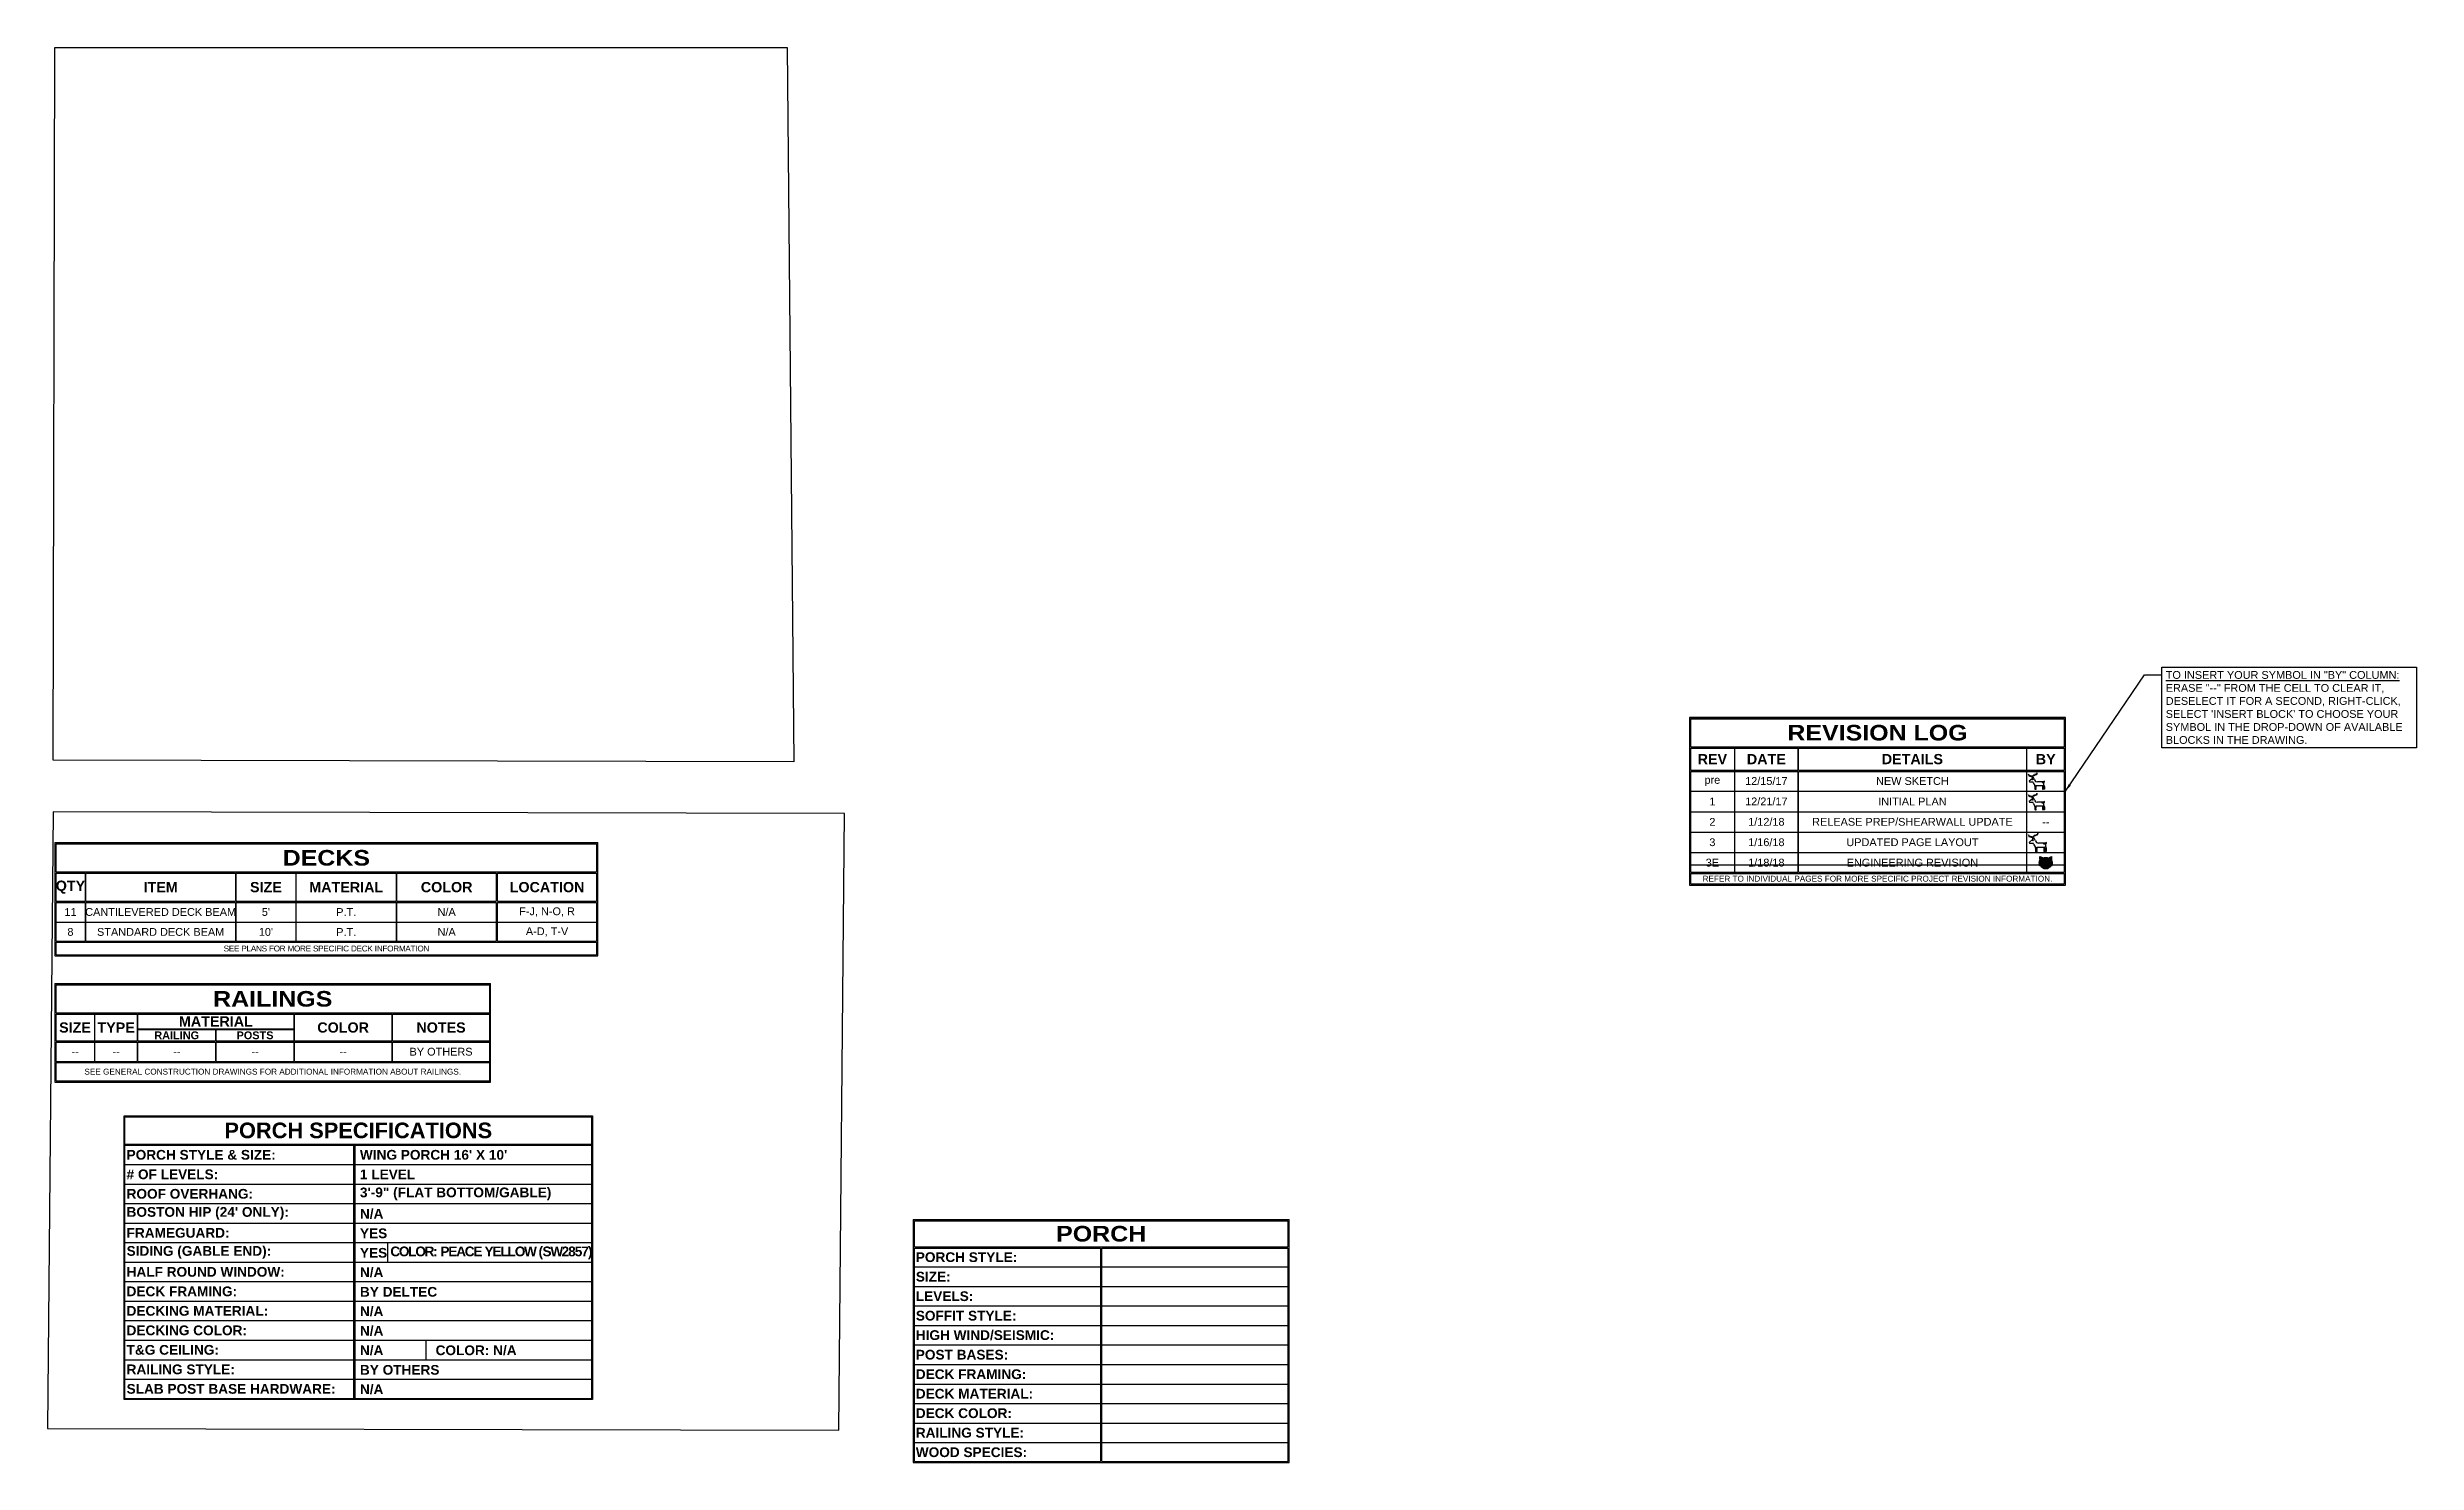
# Model space of a CAD drawing. Header units: inches. Extents: x 0 to 7225, y -1280 to 2424.
# Drawn here: x 3376 to 4590, y -1280 to -554 of the extents above; entities that cross this region are included whole.
import ezdxf

# ---------------------------------------------------------------- set-up
doc = ezdxf.new("R2010")
doc.units = ezdxf.units.IN
doc.header["$LTSCALE"] = 10
doc.header["$MEASUREMENT"] = 0
doc.layers.get('0').update_dxf_attribs({"linetype": 'CONTINUOUS'})
doc.layers.add('A-SCH', color=171, linetype='CONTINUOUS')
doc.layers.add('VIEWPORT', color=14, linetype='CONTINUOUS', plot=False)
doc.styles.add('style1', font='arial.ttf')
doc.styles.add('style2', font='arialbd.ttf')
doc.styles.add('style3', font='ariblk.ttf')
doc.dimstyles.new('1-4 TICK', dxfattribs={"dimtxt": 4, "dimasz": 4, "dimexe": 1, "dimexo": 2, "dimgap": 1, "dimtad": 0, "dimdec": 4, "dimrnd": 0.125, "dimzin": 0, "dimdsep": 46, "dimlunit": 4, "dimtxsty": 'style1', "dimblk": 'OBLIQUE', "dimcen": 0.0625, "dimazin": 0, "dimtfac": 1, "dimtdec": 4, "dimtofl": 0, "dimtmove": 1, "dimatfit": 2, "dimfxl": 1, "dimtolj": 1, "dimtzin": 0, "dimarcsym": 0})

msp = doc.modelspace()

# ---------------------------------------------------------------- texts
at = {"layer": 'A-SCH', "style": 'style2'}
for s, insert, char_height, width, attachment_point in [('PORCH SPECIFICATIONS', (3535.38775442984, -1109.504812571987), 8, 239.1021836227051, 5), ('PORCH STYLE & SIZE: ', (3416.655330040455, -1122.004812571987), 5, 151.9106240544798, 4), ("WING PORCH 16' X 10'", (3536.238569564609, -1122.004812571987), 5, 103, 4), ('# OF LEVELS: ', (3416.655330040455, -1132.004812571987), 5, 151.9106240544798, 4), ('ROOF OVERHANG: ', (3416.655330040455, -1142.004812571987), 5, 151.9106240544798, 4), ('3\'-9" (FLAT BOTTOM/GABLE)', (3536.238569564609, -1142.004812571987), 5, 103, 4), ('1 LEVEL', (3536.238569564609, -1132.004812571987), 5, 103, 4), ("BOSTON HIP (24' ONLY): ", (3416.655330040455, -1152.004812571987), 5, 151.9106240544798, 4), ('N/A', (3536.238569564609, -1152.267028950576), 5, 103, 4), ('FRAMEGUARD: ', (3416.655330040455, -1162.004812571987), 5, 151.9106240544798, 4), ('YES', (3536.238569564609, -1162.254812571987), 5, 103, 4), ('SIDING (GABLE END): ', (3416.655330040455, -1172.004812571987), 5, 151.9106240544798, 4), ('YES', (3536.238569564609, -1172.254812571987), 5, 103, 4), ('{\\T0.87;COLOR: PEACE YELLOW (SW2857)}', (3551.815997952407, -1172.254812571987), 5, 133.2596335702547, 4), ('HALF ROUND WINDOW: ', (3416.655330040455, -1182.004812571987), 5, 151.9106240544798, 4), ('DECK FRAMING:', (3416.655330040455, -1192.004812571987), 5, 151.9106240544798, 4), ('N/A', (3536.238569564609, -1182.254812571987), 5, 103, 4), ('DECKING MATERIAL:', (3416.655330040455, -1202.004812571987), 5, 151.9106240544798, 4), ('DECKING COLOR:', (3416.655330040455, -1212.004812571987), 5, 151.9106240544798, 4), ('T&G CEILING:', (3416.655330040455, -1222.004812571987), 5, 151.9106240544798, 4), ('N/A', (3536.238569564609, -1222.254812571987), 5, 103, 4), ('COLOR: N/A', (3575.011888384096, -1222.254812571987), 5, 103, 4), ('RAILING STYLE:', (3416.655330040455, -1232.004812571987), 5, 151.9106240544798, 4), ('SLAB POST BASE HARDWARE:', (3416.655330040455, -1242.004812571987), 5, 151.9106240544798, 4), ('N/A', (3536.238569564609, -1242.254812571987), 5, 103, 4)]:
    msp.add_mtext(s, dxfattribs=dict(at, insert=insert, char_height=char_height, width=width, attachment_point=attachment_point))
at = {"layer": 'VIEWPORT', "color": 171, "insert": (4461.674577212493, -873.9363747876296), "char_height": 4, "width": 126.5675892564977, "attachment_point": 1, "style": 'style1', "bg_fill": 16}
msp.add_mtext('\\A1;{\\LTO INSERT YOUR SYMBOL IN "BY" COLUMN: }\\PERASE "--" FROM THE CELL TO CLEAR IT, DESELECT IT FOR A SECOND, RIGHT-CLICK, SELECT \'INSERT BLOCK\' TO CHOOSE YOUR SYMBOL IN THE DROP-DOWN OF AVAILABLE BLOCKS IN THE DRAWING.', dxfattribs=at)

# ---------------------------------------------------------------- blocks, each defined once
blk = doc.blocks.new('*T77')
at = {"layer": 'A-SCH', "color": 0, "lineweight": -2, "transparency": 16777216}
for p, q in [((-0.3125, 0.3125), (278.0000000000005, 0.3125)), ((-0.3125, 0.3125), (-0.3125, -57.80268650496907)), ((278.0000000000005, -15.03080753819881), (278.0000000000005, 0.3125)), ((0.3125, -0.3125), (277.3750000000005, -0.3125)), ((0.3125, -14.71830753819881), (0.3125, -0.3125)), ((277.3750000000005, -0.3125), (277.3750000000005, -14.71830753819881)), ((0.3125, -29.71830753819881), (0.3125, -15.34330753819881)), ((15.3125, -15.34330753819881), (15.3125, -29.71830753819881)), ((15.5625, -29.71830753819881), (15.5625, -15.34330753819881)), ((92.3125, -15.34330753819881), (92.3125, -29.71830753819881)), ((92.5625, -29.71830753819881), (92.5625, -15.34330753819881)), ((123.1875, -15.34330753819881), (123.1875, -29.71830753819881)), ((123.4375, -29.71830753819881), (123.4375, -15.34330753819881)), ((174.6458333333335, -15.34330753819881), (174.6458333333335, -29.71830753819881)), ((174.8958333333335, -29.71830753819881), (174.8958333333335, -15.34330753819881)), ((225.916666666667, -15.34330753819881), (225.916666666667, -29.71830753819881)), ((226.541666666667, -29.71830753819881), (226.541666666667, -15.34330753819881)), ((277.3750000000005, -15.34330753819881), (277.3750000000005, -29.71830753819881)), ((278.0000000000005, -30.03080753819881), (278.0000000000005, -15.03080753819881)), ((0.3125, -29.71830753819881), (15.3125, -29.71830753819881)), ((0.3125, -30.34330753819881), (15.3125, -30.34330753819881)), ((0.3125, -40.49018650496907), (0.3125, -30.34330753819881)), ((15.3125, -30.34330753819881), (15.3125, -50.17768650496907)), ((15.5625, -29.71830753819881), (92.3125, -29.71830753819881)), ((15.5625, -30.34330753819881), (92.3125, -30.34330753819881)), ((15.5625, -40.49018650496907), (15.5625, -30.34330753819881)), ((92.3125, -30.34330753819881), (92.3125, -50.17768650496907)), ((92.5625, -29.71830753819881), (123.1875, -29.71830753819881)), ((92.5625, -30.34330753819881), (123.1875, -30.34330753819881)), ((92.5625, -40.49018650496907), (92.5625, -30.34330753819881)), ((123.1875, -30.34330753819881), (123.1875, -50.17768650496907)), ((123.4375, -29.71830753819881), (174.6458333333335, -29.71830753819881)), ((123.4375, -30.34330753819881), (174.7483333333334, -30.34330753819881)), ((123.4375, -40.49018650496907), (123.4375, -30.34330753819881)), ((174.7933333333335, -30.34330753819881), (225.916666666667, -30.34330753819881)), ((174.8958333333335, -29.71830753819881), (225.916666666667, -29.71830753819881)), ((225.916666666667, -30.34330753819881), (225.916666666667, -50.17768650496907)), ((226.541666666667, -29.71830753819881), (277.3750000000005, -29.71830753819881)), ((226.541666666667, -30.34330753819881), (277.3750000000005, -30.34330753819881)), ((226.541666666667, -40.49018650496907), (226.541666666667, -30.34330753819881)), ((277.3750000000005, -30.34330753819881), (277.3750000000005, -50.17768650496907)), ((278.0000000000005, -40.49018650496907), (278.0000000000005, -30.03080753819881)), ((0.3125, -50.17768650496907), (0.3125, -40.49018650496907)), ((15.5625, -40.49018650496907), (92.3125, -40.49018650496907)), ((15.5625, -50.17768650496907), (15.5625, -40.49018650496907)), ((92.5625, -40.49018650496907), (123.1875, -40.49018650496907)), ((92.5625, -50.17768650496907), (92.5625, -40.49018650496907)), ((123.4375, -40.49018650496907), (174.7483333333334, -40.49018650496907)), ((123.4375, -50.17768650496907), (123.4375, -40.49018650496907)), ((174.7933333333335, -40.49018650496907), (225.916666666667, -40.49018650496907)), ((226.541666666667, -40.49018650496907), (277.3750000000005, -40.49018650496907)), ((226.541666666667, -50.17768650496907), (226.541666666667, -40.49018650496907)), ((278.0000000000005, -50.49018650496907), (278.0000000000005, -40.49018650496907)), ((-0.3125, -57.80268650496907), (278.0000000000005, -57.80268650496907)), ((0.3125, -57.17768650496907), (0.3125, -50.80268650496907)), ((0.3125, -57.17768650496907), (277.3750000000005, -57.17768650496907)), ((277.3750000000005, -50.80268650496907), (277.3750000000005, -57.17768650496907)), ((278.0000000000005, -57.80268650496907), (278.0000000000005, -50.49018650496907))]:
    blk.add_line(p, q, dxfattribs=at)
at = {"layer": 'A-SCH', "color": 0, "linetype": 'ByBlock', "lineweight": -2, "transparency": 16777216}
for p, q in [((0.3125, -14.71830753819881), (277.3750000000005, -14.71830753819881)), ((0.3125, -15.34330753819881), (15.3125, -15.34330753819881)), ((15.5625, -15.34330753819881), (92.3125, -15.34330753819881)), ((92.5625, -15.34330753819881), (123.1875, -15.34330753819881)), ((123.4375, -15.34330753819881), (174.6458333333335, -15.34330753819881)), ((174.8958333333335, -15.34330753819881), (225.916666666667, -15.34330753819881)), ((226.541666666667, -15.34330753819881), (277.3750000000005, -15.34330753819881)), ((174.7483333333334, -30.34330753819881), (174.7483333333334, -50.17768650496907)), ((174.7933333333335, -40.49018650496907), (174.7933333333335, -30.34330753819881)), ((0.3125, -40.49018650496907), (15.3125, -40.49018650496907)), ((174.7933333333335, -50.17768650496907), (174.7933333333335, -40.49018650496907)), ((0.3125, -50.17768650496907), (15.3125, -50.17768650496907)), ((0.3125, -50.80268650496907), (15.5625, -50.80268650496907)), ((15.3125, -50.80268650496907), (92.5625, -50.80268650496907)), ((15.5625, -50.17768650496907), (92.3125, -50.17768650496907)), ((92.3125, -50.80268650496907), (123.4375, -50.80268650496907)), ((92.5625, -50.17768650496907), (123.1875, -50.17768650496907)), ((123.1875, -50.80268650496907), (174.7933333333335, -50.80268650496907)), ((123.4375, -50.17768650496907), (174.7483333333334, -50.17768650496907)), ((174.7483333333334, -50.80268650496907), (226.541666666667, -50.80268650496907)), ((174.7933333333335, -50.17768650496907), (225.916666666667, -50.17768650496907)), ((225.916666666667, -50.80268650496907), (277.3750000000005, -50.80268650496907)), ((226.541666666667, -50.17768650496907), (277.3750000000005, -50.17768650496907))]:
    blk.add_line(p, q, dxfattribs=at)
at = {"layer": 'A-SCH', "color": 222, "transparency": 16777216, "attachment_point": 5}
for s, insert, char_height, width, style in [('DECKS', (138.84375, -7.515403769099407), 8, 275.6874999999999, 'style3'), ('QTY', (7.71875, -22.53080753819881), 5.25, 13.4375, 'style2'), ('ITEM ', (53.9375, -22.53080753819881), 5.25, 75, 'style2'), ('SIZE', (107.875, -22.53080753819881), 5.25, 28.875, 'style2'), ('MATERIAL', (149.0416666666665, -22.53080753819881), 5.25, 49.45833333333333, 'style2'), ('COLOR', (200.5000000000005, -22.53080753819881), 5.25, 49.45833333333333, 'style2'), ('LOCATION', (251.9583333333339, -22.53080753819881), 5.25, 49.45833333333333, 'style2'), ('11', (7.71875, -35.260497021584), 4, 13.4375, 'style1'), ('CANTILEVERED DECK BEAM', (53.9375, -35.260497021584), 4, 75, 'style1'), ("5'", (107.875, -35.260497021584), 4, 28.875, 'style1'), ('P.T.', (149.0416666666665, -35.260497021584), 4, 49.45833333333333, 'style1'), ('N/A', (200.5000000000005, -35.260497021584), 4, 49.45833333333333, 'style1'), ('F-J, N-O, R  ', (251.9583333333339, -35.260497021584), 4, 49.45833333333333, 'style1'), ('8', (7.71875, -45.49018650496907), 4, 13.4375, 'style1'), ('STANDARD DECK BEAM', (53.9375, -45.49018650496907), 4, 75, 'style1'), ("10'", (107.875, -45.49018650496907), 4, 28.875, 'style1'), ('P.T.', (149.0416666666665, -45.49018650496907), 4, 49.45833333333333, 'style1'), ('N/A', (200.5000000000005, -45.49018650496907), 4, 49.45833333333333, 'style1'), ('A-D, T-V', (251.9583333333339, -45.49018650496907), 4, 49.45833333333333, 'style1'), ('{\\T0.95;SEE PLANS FOR MORE SPECIFIC DECK INFORMATION}', (138.84375, -53.99018650496907), 3, 275.6874999999999, 'style1')]:
    blk.add_mtext(s, dxfattribs=dict(at, insert=insert, char_height=char_height, width=width, style=style))
blk = doc.blocks.new('*T78')
at = {"layer": 'A-SCH', "color": 0, "lineweight": -2, "transparency": 16777216}
for p, q in [((-0.3125, 0.3125), (222.9999999999995, 0.3125)), ((-0.3125, 0.3125), (-0.3125, -50.13601983830245)), ((222.9999999999995, -15.03080753819881), (222.9999999999995, 0.3125)), ((0.3125, -0.3125), (222.3749999999995, -0.3125)), ((0.3125, -14.71830753819881), (0.3125, -0.3125)), ((222.3749999999995, -0.3125), (222.3749999999995, -14.71830753819881)), ((0.3125, -23.03080753819881), (0.3125, -15.34330753819881)), ((0.3125, -29.05164087153207), (0.3125, -23.03080753819881)), ((19.94374999999991, -15.34330753819881), (19.94374999999991, -29.05164087153207)), ((20.19374999999991, -23.03080753819881), (20.19374999999991, -15.34330753819881)), ((20.19374999999991, -29.05164087153207), (20.19374999999991, -23.03080753819881)), ((41.94374999999991, -15.34330753819881), (41.94374999999991, -29.05164087153207)), ((42.19374999999991, -22.90580753819881), (42.19374999999991, -15.34330753819881)), ((42.19374999999991, -22.90580753819881), (122.2187499999995, -22.90580753819881)), ((42.19374999999991, -23.15580753819881), (82.08124999999973, -23.15580753819881)), ((42.19374999999991, -29.05164087153207), (42.19374999999991, -23.15580753819881)), ((82.08124999999973, -23.15580753819881), (82.08124999999973, -29.05164087153207)), ((82.33124999999973, -23.15580753819881), (122.4687499999995, -23.15580753819881)), ((82.33124999999973, -29.05164087153207), (82.33124999999973, -23.15580753819881)), ((122.2187499999995, -15.34330753819881), (122.2187499999995, -22.90580753819881)), ((122.2187499999995, -23.15580753819881), (122.2187499999995, -29.05164087153207)), ((122.4687499999995, -23.15580753819881), (122.4687499999995, -15.34330753819881)), ((122.4687499999995, -29.05164087153207), (122.4687499999995, -22.90580753819881)), ((172.3906249999995, -15.34330753819881), (172.3906249999995, -29.05164087153207)), ((172.6406249999995, -23.03080753819881), (172.6406249999995, -15.34330753819881)), ((172.6406249999995, -29.05164087153207), (172.6406249999995, -23.03080753819881)), ((222.3749999999995, -15.34330753819881), (222.3749999999995, -29.05164087153207)), ((222.9999999999995, -23.03080753819881), (222.9999999999995, -15.03080753819881)), ((222.9999999999995, -29.36414087153207), (222.9999999999995, -23.03080753819881)), ((0.3125, -29.05164087153207), (41.94374999999991, -29.05164087153207)), ((0.3125, -29.67664087153207), (19.94374999999991, -29.67664087153207)), ((0.3125, -39.51101983830245), (0.3125, -29.67664087153207)), ((19.94374999999991, -29.67664087153207), (19.94374999999991, -39.51101983830245)), ((20.19374999999991, -29.67664087153207), (41.94374999999991, -29.67664087153207)), ((20.19374999999991, -39.51101983830245), (20.19374999999991, -29.67664087153207)), ((41.94374999999991, -29.67664087153207), (41.94374999999991, -39.51101983830245)), ((42.19374999999991, -29.05164087153207), (82.08124999999973, -29.05164087153207)), ((42.19374999999991, -29.67664087153207), (82.08124999999973, -29.67664087153207)), ((42.19374999999991, -39.51101983830245), (42.19374999999991, -29.67664087153207)), ((82.08124999999973, -29.67664087153207), (82.08124999999973, -39.51101983830245)), ((82.33124999999973, -29.05164087153207), (172.3906249999995, -29.05164087153207)), ((82.33124999999973, -29.67664087153207), (122.2187499999995, -29.67664087153207)), ((82.33124999999973, -39.51101983830245), (82.33124999999973, -29.67664087153207)), ((122.2187499999995, -29.67664087153207), (122.2187499999995, -39.51101983830245)), ((122.4687499999995, -29.67664087153207), (172.4931249999995, -29.67664087153207)), ((122.4687499999995, -39.51101983830245), (122.4687499999995, -29.67664087153207)), ((172.5381249999996, -29.67664087153207), (222.3749999999995, -29.67664087153207)), ((172.6406249999995, -29.05164087153207), (222.3749999999995, -29.05164087153207)), ((222.3749999999995, -29.67664087153207), (222.3749999999995, -39.51101983830245)), ((222.9999999999995, -39.82351983830245), (222.9999999999995, -29.36414087153207)), ((0.3125, -49.51101983830245), (0.3125, -40.13601983830245)), ((222.3749999999995, -40.13601983830245), (222.3749999999995, -49.51101983830245)), ((222.9999999999995, -50.13601983830245), (222.9999999999995, -39.82351983830245)), ((-0.3125, -50.13601983830245), (222.9999999999995, -50.13601983830245)), ((0.3125, -49.51101983830245), (222.3749999999995, -49.51101983830245))]:
    blk.add_line(p, q, dxfattribs=at)
at = {"layer": 'A-SCH', "color": 0, "linetype": 'ByBlock', "lineweight": -2, "transparency": 16777216}
for p, q in [((0.3125, -14.71830753819881), (222.3749999999995, -14.71830753819881)), ((0.3125, -15.34330753819881), (19.94374999999991, -15.34330753819881)), ((20.19374999999991, -15.34330753819881), (41.94374999999991, -15.34330753819881)), ((42.19374999999991, -15.34330753819881), (122.2187499999995, -15.34330753819881)), ((122.4687499999995, -15.34330753819881), (172.3906249999995, -15.34330753819881)), ((172.6406249999995, -15.34330753819881), (222.3749999999995, -15.34330753819881)), ((172.4931249999995, -29.67664087153207), (172.4931249999995, -39.51101983830245)), ((172.5381249999996, -39.51101983830245), (172.5381249999996, -29.67664087153207)), ((0.3125, -39.51101983830245), (19.94374999999991, -39.51101983830245)), ((0.3125, -40.13601983830245), (20.19374999999991, -40.13601983830245)), ((19.94374999999991, -40.13601983830245), (42.19374999999991, -40.13601983830245)), ((20.19374999999991, -39.51101983830245), (41.94374999999991, -39.51101983830245)), ((41.94374999999991, -40.13601983830245), (82.33124999999973, -40.13601983830245)), ((42.19374999999991, -39.51101983830245), (82.08124999999973, -39.51101983830245)), ((82.08124999999973, -40.13601983830245), (122.4687499999995, -40.13601983830245)), ((82.33124999999973, -39.51101983830245), (122.2187499999995, -39.51101983830245)), ((122.2187499999995, -40.13601983830245), (172.5381249999996, -40.13601983830245)), ((122.4687499999995, -39.51101983830245), (172.4931249999995, -39.51101983830245)), ((172.4931249999995, -40.13601983830245), (222.3749999999995, -40.13601983830245)), ((172.5381249999996, -39.51101983830245), (222.3749999999995, -39.51101983830245))]:
    blk.add_line(p, q, dxfattribs=at)
at = {"layer": 'A-SCH', "color": 222, "transparency": 16777216, "attachment_point": 5}
for s, insert, char_height, width, style in [('RAILINGS', (111.34375, -7.515403769099521), 8, 220.6875, 'style3'), ('SIZE', (10.03437499999973, -22.19747420486556), 5.25, 18.06875, 'style2'), ('TYPE', (31.06874999999991, -22.19747420486556), 5.25, 20, 'style2'), ('RAILING', (62.13749999999982, -26.19747420486556), 4, 38.1375, 'style2'), ('MATERIAL', (82.20624999999973, -19.03080753819881), 5.25, 78.27499999999999, 'style2'), ('POSTS', (102.2749999999996, -26.19747420486556), 4, 38.1375, 'style2'), ('COLOR', (147.4296874999995, -22.19747420486556), 5.25, 48.171875, 'style2'), ('NOTES', (197.6015624999995, -22.19747420486556), 5.25, 48.171875, 'style2'), ('--', (10.03437499999973, -34.59383035491715), 4, 18.06875, 'style1'), ('--', (31.06874999999991, -34.59383035491715), 4, 20, 'style1'), ('--', (62.13749999999982, -34.59383035491715), 4, 38.1375, 'style1'), ('--', (102.2749999999996, -34.59383035491715), 4, 38.1375, 'style1'), ('--', (147.4296874999995, -34.59383035491715), 4, 48.171875, 'style1'), ('BY OTHERS', (197.6015624999995, -34.59383035491715), 4, 48.171875, 'style1'), ('SEE GENERAL CONSTRUCTION DRAWINGS FOR ADDITIONAL INFORMATION ABOUT RAILINGS.', (111.34375, -44.82351983830245), 3, 220.6875, 'style1')]:
    blk.add_mtext(s, dxfattribs=dict(at, insert=insert, char_height=char_height, width=width, style=style))
blk = doc.blocks.new('tyler2')
for p, q in [((-0.1206646443129579, 0.0939525071731791), (-0.1270770098435442, 0.1120382340228429)), ((-0.1270770098435442, 0.1120382340228429), (-0.123281921119554, 0.09220395244334145)), ((-0.123281921119554, 0.09220395244334145), (-0.08392880912729839, 0.07976464269340855)), ((-0.1161353066160068, 0.09187519217791518), (-0.1206646443129579, 0.0939525071731791)), ((-0.08116427902662837, 0.06116450082970676), (-0.1196275710477345, 0.02637464483619179)), ((-0.1196275710477345, 0.02637464483619179), (-0.1179680194716731, 0.01969420203032288)), ((-0.1182746987388349, 0.02092872425523368), (-0.1134354450532037, 0.02157534740975486)), ((-0.1179680194716731, 0.01969420203032288), (-0.07605558678372903, 0.02006264213204098)), ((-0.1174945023696857, 0.02568044620557536), (-0.1157876129108338, 0.02666591929411988)), ((-0.1112607920396563, 0.09233271905766244), (-0.1169277664175518, 0.1003180990863893)), ((-0.1169277664175518, 0.1003180990863893), (-0.1161353066160068, 0.09187519217791518)), ((-0.1025478705387549, 0.08833666407185897), (-0.1112607920396563, 0.09233271905766244)), ((-0.09863904534929946, 0.09685939140103678), (-0.1025478705387549, 0.08833666407185897)), ((-0.09788021505309319, 0.08877477494764646), (-0.09863904534929946, 0.09685939140103678)), ((-0.08149325138051255, 0.08125913190193712), (-0.09788021505309319, 0.08877477494764646)), ((-0.08515519147318218, 0.06254903189469446), (-0.08566740310053478, 0.05709144754123269)), ((-0.08392880912729839, 0.07976464269340855), (-0.08210800234881577, 0.06036567494880024)), ((-0.08390223218992576, 0.0627139221999779), (-0.08210800234881577, 0.06036567494880024)), ((-0.05883506768275526, 0.1014112053887089), (-0.0816415426637015, 0.08979301641233511)), ((-0.0816415426637015, 0.08979301641233511), (-0.07900371546352647, 0.06168947166700395)), ((-0.07963701254513966, 0.06148266922675727), (-0.08149325138051255, 0.08125913190193712)), ((-0.07900371546352647, 0.06168947166700395), (-0.08116427902662837, 0.06116450082970676)), ((-0.07800380374476179, 0.09031052005992246), (-0.02464294648861698, 0.1121753545370666)), ((-0.07540224304839216, 0.0625933604850244), (-0.07800380374476179, 0.09031052005992246)), ((-0.07319714790665943, 0.006520345933869492), (-0.07605558678372903, 0.02006264213204098)), ((-0.0704096274534628, 0.07347916358764583), (-0.07540224304839216, 0.0625933604850244)), ((-0.07319714790665943, 0.006520345933869492), (-0.05171165585783444, -0.02727178149122156)), ((-0.05357638640194085, 0.04301306484228418), (-0.06810568873945544, 0.07379131868977418)), ((-0.05695439695288018, 0.1018966144651526), (-0.06235366847873325, 0.106369294600268)), ((-0.06235366847873325, 0.106369294600268), (-0.05883506768275526, 0.1014112053887089)), ((-0.04493407697892382, 0.1063251112608638), (-0.05695439695288018, 0.1018966144651526)), ((-0.05357638640194085, 0.04301306484228418), (-0.0427699238322653, 0.02429572262152335)), ((-0.04229796632285387, 0.1074076904100169), (-0.04798769082634424, 0.1154251278271297)), ((-0.04798769082634424, 0.1154251278271297), (-0.04229796632285387, 0.1074076904100169)), ((-0.04798769082634424, 0.1154251278271297), (-0.04493407697892382, 0.1063251112608638)), ((-0.0427699238322653, 0.02429572262152335), (-0.01976367387429223, 0.01938233881301291)), ((-0.02827771128049295, 0.1131654288948339), (-0.04229796632285387, 0.1074076904100169)), ((-0.02630353230535365, 0.1298673200309075), (-0.02827771128049295, 0.1131654288948339)), ((-0.02464294648861698, 0.1121753545370666), (-0.02630353230535365, 0.1298673200309075)), ((0.05183050157215729, 0.01994100460467332), (-0.01976367387429223, 0.01938233881301291)), ((0.06923926599304975, 0.02638586269821691), (0.05183050157215729, 0.01994100460467332)), ((0.06923926599304975, 0.02638586269821691), (0.05693377868177618, 0.01408037538694587)), ((0.05693377868177618, 0.01408037538694587), (0.06113551764566194, 0.0122278956113521)), ((0.06113551764566194, 0.0122278956113521), (0.06923926599304975, 0.02033164395874359)), ((0.06113551764566194, -0.0218676724218308), (0.06113551764566194, 0.0122278956113521)), ((0.06923926599304975, 0.02033164395874359), (0.06923926599304975, 0.02638586269821691)), ((-0.05281391089933651, -0.02582454241483706), (-0.05281391089933651, -0.07116205241832496)), ((-0.05281391089933651, -0.07116205241832496), (-0.04618659207804898, -0.07116205241832496)), ((-0.04849918698316957, -0.04680826023047621), (-0.05171165585783444, -0.02727178149122109)), ((-0.04849918698316957, -0.04680826023047621), (-0.04115827463900745, -0.06943545252690173)), ((-0.04618659207804898, -0.07116205241832496), (-0.04618659207804898, -0.05393646544101297)), ((-0.04115827463900745, -0.06943545252690173), (-0.04115827463900745, -0.07271747764571268)), ((-0.04115827463900745, -0.07271747764571268), (-0.03321890714925291, -0.07271747764571268)), ((-0.03650819201751931, -0.02431962159750592), (-0.03905994560036208, -0.04912865159215657)), ((-0.03321890714925291, -0.06736573698898277), (-0.03905994560036208, -0.04912865159215657)), ((-0.03650819201751931, -0.02431962159750592), (0.04645906596842264, -0.02431962159750592)), ((-0.03321890714925291, -0.07271747764571268), (-0.03321890714925291, -0.06736573698898277)), ((0.0410671394703378, -0.02431962159750592), (0.0410671394703378, -0.07116205241832496)), ((0.0410671394703378, -0.07116205241832496), (0.04931511424749357, -0.07116205241832496)), ((0.05689133027421389, -0.04238883341312738), (0.04504343245180775, -0.0218676724218308)), ((0.04931511424749357, -0.07116205241832496), (0.05038760606873394, -0.03112405265082477)), ((0.05689133027421389, -0.07271747764571268), (0.05689133027421389, -0.04238883341312738)), ((0.06605208468662693, -0.07271747764571268), (0.05689133027421389, -0.07271747764571268)), ((0.06113551764566194, -0.0218676724218308), (0.06605208468662693, -0.0361931408244946)), ((0.06605208468662693, -0.0361931408244946), (0.06605208468662693, -0.07271747764571268))]:
    blk.add_line(p, q)
for centre, radius in [((-0.07835987347980267, 0.04633125771572472), 0.001755259963137268), ((0.04085458642147655, 0.01087580409170782), 0.001958011868725151), ((0.04548228576168112, 0.01577238513534895), 0.001958661774848953), ((0.04711573655519385, 0.01060375914293576), 0.002501399556145032)]:
    blk.add_circle(centre, radius)
for centre, radius, start, end in [((-0.08445940563173127, 0.06210483694981145), 0.0008254859697299165, 47.54863313630654, 147.445531172868), ((-0.06917246403233224, 0.07300644506518561), 0.001324400291479025, 36.34355672058884, 159.0882088100714)]:
    blk.add_arc(centre, radius, start, end)
blk = doc.blocks.new('TH')
blk.add_blockref('tyler2', (833.6898731906767, 208.8141312718521))
blk = doc.blocks.new('CAT')
h = blk.add_hatch(color=256)
edge = h.paths.add_edge_path()
edge.add_line((-0.102082908478387, 0.02140157741989523), (-0.1049128452439092, 0.1240147259318328))
edge.add_line((-0.1049128452439092, 0.1240147259318328), (-0.04287357073467746, 0.0950831459929945))
edge.add_arc((7.105427357601002e-15, 4.884981308350689e-15), 0.1043021942217237, 64.93980369853813, 114.2709039194689, ccw=False)
edge.add_line((0.04417930301117678, 0.0944835271616874), (0.1049128406038662, 0.122765209004784))
edge.add_line((0.1049128406038662, 0.122765209004784), (0.1020927378582144, 0.0213546387485074))
edge.add_arc((-7.105427357601002e-15, 4.773959005888173e-15), 0.1043021942217257, -191.84051515563885, 11.81417129174082, ccw=False)
at = {"lineweight": 70}
for p, q in [((0.12744140625, 5.218048215738236e-15), (-0.12744140625, 5.218048215738236e-15)), ((0.1230989456354692, 0.03298426307215141), (-0.1230989456354692, -0.03298426307214097)), ((0.1230989456354692, -0.03298426307214097), (-0.1230989456354692, 0.03298426307215141))]:
    blk.add_line(p, q, dxfattribs=at)
blk.add_lwpolyline([(-0.102082908478387, 0.02140157741989523), (-0.1049128452439092, 0.1240147259318328), (-0.04287357073467746, 0.0950831459929945, -0.2186345619429977), (0.04417930301117678, 0.0944835271616874), (0.1049128406038662, 0.122765209004784), (0.1020927378582144, 0.0213546387485074, -1.231099808470618)], format="xyb", close=True)
blk = doc.blocks.new('*T80')
at = {"layer": 'A-SCH', "color": 0, "lineweight": -2, "transparency": 16777216}
for p, q in [((-0.3125, 0.3125), (192.3125, 0.3125)), ((-0.3125, 0.3125), (-0.3125, -79.32770237205011)), ((192.3125, -15.03080753819881), (192.3125, 0.3125)), ((0.3125, -0.3125), (191.6875, -0.3125)), ((0.3125, -14.71830753819881), (0.3125, -0.3125)), ((191.6875, -0.3125), (191.6875, -14.71830753819881)), ((0.3125, -14.71830753819881), (22.77966101694892, -14.71830753819881)), ((0.3125, -15.34330753819881), (22.65466101694892, -15.34330753819881)), ((0.3125, -26.71830753819881), (0.3125, -15.34330753819881)), ((22.65466101694892, -15.34330753819881), (22.65466101694892, -26.71830753819881)), ((22.90466101694892, -26.71830753819881), (22.90466101694892, -15.34330753819881)), ((55.19703389830465, -15.34330753819881), (55.19703389830465, -26.71830753819881)), ((55.44703389830465, -26.71830753819881), (55.44703389830465, -15.34330753819881)), ((172.3495762711864, -15.34330753819881), (172.3495762711864, -26.71830753819881)), ((172.5995762711864, -26.71830753819881), (172.5995762711864, -15.34330753819881)), ((191.6875, -15.34330753819881), (191.6875, -26.71830753819881)), ((192.3125, -27.03080753819881), (192.3125, -15.03080753819881)), ((0.3125, -26.71830753819881), (22.65466101694892, -26.71830753819881)), ((0.3125, -27.34330753819881), (22.65466101694892, -27.34330753819881)), ((0.3125, -37.49018650496907), (0.3125, -27.34330753819881)), ((22.65466101694892, -27.34330753819881), (22.65466101694892, -79.01520237205011)), ((22.90466101694892, -26.71830753819881), (55.19703389830465, -26.71830753819881)), ((22.90466101694892, -27.34330753819881), (55.19703389830465, -27.34330753819881)), ((22.90466101694892, -37.49018650496907), (22.90466101694892, -27.34330753819881)), ((55.19703389830465, -27.34330753819881), (55.19703389830465, -79.01520237205011)), ((55.44703389830465, -26.71830753819881), (172.3495762711864, -26.71830753819881)), ((55.44703389830465, -27.34330753819881), (172.3495762711864, -27.34330753819881)), ((55.44703389830465, -37.49018650496907), (55.44703389830465, -27.34330753819881)), ((172.3495762711864, -27.34330753819881), (172.3495762711864, -79.01520237205011)), ((172.5995762711864, -26.71830753819881), (191.6875, -26.71830753819881)), ((172.5995762711864, -27.34330753819881), (191.6875, -27.34330753819881)), ((172.5995762711864, -37.49018650496907), (172.5995762711864, -27.34330753819881)), ((191.6875, -27.34330753819881), (191.6875, -79.01520237205011)), ((192.3125, -37.49018650496907), (192.3125, -27.03080753819881)), ((0.3125, -37.49018650496907), (22.65466101694892, -37.49018650496907)), ((0.3125, -47.94956547173933), (0.3125, -37.49018650496907)), ((0.3125, -47.94956547173933), (22.65466101694892, -47.94956547173933)), ((0.3125, -58.40894443850959), (0.3125, -47.94956547173933)), ((22.90466101694892, -37.49018650496907), (55.19703389830465, -37.49018650496907)), ((22.90466101694892, -47.94956547173933), (22.90466101694892, -37.49018650496907)), ((22.90466101694892, -47.94956547173933), (55.19703389830465, -47.94956547173933)), ((22.90466101694892, -58.40894443850959), (22.90466101694892, -47.94956547173933)), ((55.44703389830465, -37.49018650496907), (172.3495762711864, -37.49018650496907)), ((55.44703389830465, -47.94956547173933), (55.44703389830465, -37.49018650496907)), ((55.44703389830465, -47.94956547173933), (172.3495762711864, -47.94956547173933)), ((55.44703389830465, -58.40894443850959), (55.44703389830465, -47.94956547173933)), ((172.5995762711864, -37.49018650496907), (191.6875, -37.49018650496907)), ((172.5995762711864, -47.94956547173933), (172.5995762711864, -37.49018650496907)), ((172.5995762711864, -47.94956547173933), (191.6875, -47.94956547173933)), ((172.5995762711864, -58.40894443850959), (172.5995762711864, -47.94956547173933)), ((192.3125, -47.94956547173933), (192.3125, -37.49018650496907)), ((192.3125, -58.40894443850959), (192.3125, -47.94956547173933)), ((0.3125, -58.40894443850959), (22.65466101694892, -58.40894443850959)), ((0.3125, -68.86832340527985), (0.3125, -58.40894443850959)), ((22.90466101694892, -58.40894443850959), (55.19703389830465, -58.40894443850959)), ((22.90466101694892, -68.86832340527985), (22.90466101694892, -58.40894443850959)), ((55.44703389830465, -58.40894443850959), (172.3495762711864, -58.40894443850959)), ((55.44703389830465, -68.86832340527985), (55.44703389830465, -58.40894443850959)), ((172.5995762711864, -58.40894443850959), (191.6875, -58.40894443850959)), ((172.5995762711864, -68.86832340527985), (172.5995762711864, -58.40894443850959)), ((192.3125, -68.86832340527985), (192.3125, -58.40894443850959)), ((0.3125, -68.86832340527985), (22.65466101694892, -68.86832340527985)), ((0.3125, -79.01520237205011), (0.3125, -68.86832340527985)), ((22.90466101694892, -79.01520237205011), (22.90466101694892, -68.86832340527985)), ((55.44703389830465, -79.01520237205011), (55.44703389830465, -68.86832340527985)), ((172.5995762711864, -79.01520237205011), (172.5995762711864, -68.86832340527985)), ((192.3125, -79.32770237205011), (192.3125, -68.86832340527985)), ((0.3125, -79.01520237205011), (22.65466101694892, -79.01520237205011)), ((0.3125, -79.64020237205011), (22.90466101694892, -79.64020237205011)), ((22.65466101694892, -79.64020237205011), (55.44703389830465, -79.64020237205011)), ((22.90466101694892, -79.01520237205011), (55.19703389830465, -79.01520237205011)), ((55.19703389830465, -79.64020237205011), (172.5995762711864, -79.64020237205011)), ((55.44703389830465, -79.01520237205011), (172.3495762711864, -79.01520237205011)), ((172.3495762711864, -79.64020237205011), (191.6875, -79.64020237205011)), ((172.5995762711864, -79.01520237205011), (191.6875, -79.01520237205011))]:
    blk.add_line(p, q, dxfattribs=at)
at = {"layer": 'A-SCH', "color": 0, "linetype": 'ByBlock', "lineweight": -2, "transparency": 16777216}
for p, q in [((22.77966101694892, -14.71830753819881), (191.6875, -14.71830753819881)), ((22.90466101694892, -15.34330753819881), (55.19703389830465, -15.34330753819881)), ((55.44703389830465, -15.34330753819881), (172.3495762711864, -15.34330753819881)), ((172.5995762711864, -15.34330753819881), (191.6875, -15.34330753819881)), ((22.90466101694892, -68.86832340527985), (55.19703389830465, -68.86832340527985)), ((55.44703389830465, -68.86832340527985), (172.3495762711864, -68.86832340527985)), ((172.5995762711864, -68.86832340527985), (191.6875, -68.86832340527985)), ((-0.3125, -79.32770237205011), (-0.3125, -85.64020237205011)), ((0.3125, -85.01520237205011), (0.3125, -79.64020237205011)), ((191.6875, -79.64020237205011), (191.6875, -85.01520237205011)), ((192.3125, -85.64020237205011), (192.3125, -79.32770237205011)), ((-0.3125, -85.64020237205011), (192.3125, -85.64020237205011)), ((0.3125, -85.01520237205011), (191.6875, -85.01520237205011))]:
    blk.add_line(p, q, dxfattribs=at)
at = {"layer": 'A-SCH', "color": 222, "transparency": 16777216}
for name, p, xscale, yscale, zscale in [('TH', (-34633.7946086076, -8752.952357389677, 4.175722494376739e-07), 41.75722494376739, 41.75722494376739, 41.75722494376739), ('TH', (-34633.7946086076, -8763.411736356447, 4.175722494376739e-07), 41.75722494376739, 41.75722494376739, 41.75722494376739), ('TH', (-38748.43107561149, -9815.220810780627, 4.669342949350988e-07), 46.69342949350987, 46.69342949350987, 46.69342949350987), ('CAT', (182.2372881355932, -74.37685915738166, 2.82912833596092e-07), 28.2912833596092, 28.2912833596092, 28.2912833596092)]:
    blk.add_blockref(name, p, dxfattribs=dict(at, xscale=xscale, yscale=yscale, zscale=zscale))
at = {"layer": 'A-SCH', "color": 222, "transparency": 16777216, "attachment_point": 5}
for s, insert, char_height, width, style in [('REVISION LOG', (96, -7.515403769099407), 8, 190, 'style3'), ('REV', (11.38983050847492, -21.03080753819881), 5.25, 20.77966101694916, 'style2'), ('DATE', (39.05084745762724, -21.03080753819881), 5.25, 30.54237288135593, 'style2'), ('DETAILS', (113.8983050847455, -21.03080753819881), 5.25, 115.1525423728814, 'style2'), ('BY', (182.2372881355932, -21.03080753819881), 5.25, 17.52542372881356, 'style2'), ('pre', (11.38983050847492, -32.26049702158389), 4, 20.77966101694916, 'style1'), ('12/15/17', (39.05084745762724, -32.26049702158389), 4, 30.54237288135593, 'style1'), ('NEW SKETCH', (113.8983050847455, -32.26049702158389), 4, 115.1525423728814, 'style1'), ('1', (11.38983050847492, -42.71987598835415), 4, 20.77966101694916, 'style1'), ('12/21/17', (39.05084745762724, -42.71987598835415), 4, 30.54237288135593, 'style1'), ('INITIAL PLAN', (113.8983050847455, -42.71987598835415), 4, 115.1525423728814, 'style1'), ('2', (11.38983050847492, -53.17925495512452), 4, 20.77966101694916, 'style1'), ('1/12/18', (39.05084745762724, -53.17925495512452), 4, 30.54237288135593, 'style1'), ('RELEASE PREP/SHEARWALL UPDATE', (113.8983050847455, -53.17925495512452), 4, 115.1525423728814, 'style1'), ('--', (182.2372881355932, -53.17925495512452), 4, 17.52542372881356, 'style1'), ('3E', (11.38983050847492, -74.09801288866493), 4, 20.77966101694916, 'style1'), ('3', (11.38983050847492, -63.63863392189467), 4, 20.77966101694916, 'style1'), ('1/16/18', (39.05084745762724, -63.63863392189467), 4, 30.54237288135593, 'style1'), ('1/18/18', (39.05084745762724, -74.09801288866493), 4, 30.54237288135593, 'style1'), ('UPDATED PAGE LAYOUT', (113.8983050847455, -63.63863392189467), 4, 115.1525423728814, 'style1'), ('ENGINEERING REVISION', (113.8983050847455, -74.09801288866493), 4, 115.1525423728814, 'style1'), ('REFER TO INDIVIDUAL PAGES FOR MORE SPECIFIC PROJECT REVISION INFORMATION.', (96, -82.32770237205011), 3, 191, 'style1')]:
    blk.add_mtext(s, dxfattribs=dict(at, insert=insert, char_height=char_height, width=width, style=style))
blk = doc.blocks.new('_Oblique')
at = {"color": 0, "linetype": 'ByBlock', "lineweight": -2}
blk.add_line((-0.5, -0.5), (0.5, 0.5), dxfattribs=at)
blk = doc.blocks.new('*T68')
at = {"layer": 'A-SCH', "color": 0, "lineweight": -2, "transparency": 16777216}
for p, q in [((-0.3125, 0.3125), (192.3125, 0.3125)), ((-0.3125, 0.3125), (-0.3125, -124.3125)), ((192.3125, -14), (192.3125, 0.3125)), ((0.3125, -0.3125), (191.6875, -0.3125)), ((0.3125, -13.6875), (0.3125, -0.3125)), ((191.6875, -0.3125), (191.6875, -13.6875)), ((0.3125, -13.6875), (191.6875, -13.6875)), ((0.3125, -14.3125), (95.6875, -14.3125)), ((0.3125, -24), (0.3125, -14.3125)), ((0.3125, -34), (0.3125, -24)), ((95.6875, -14.3125), (95.6875, -123.6875)), ((96.3125, -14.3125), (191.6875, -14.3125)), ((96.3125, -24), (96.3125, -14.3125)), ((96.3125, -34), (96.3125, -24)), ((191.6875, -14.3125), (191.6875, -123.6875)), ((192.3125, -24), (192.3125, -14)), ((192.3125, -34), (192.3125, -24)), ((0.3125, -44), (0.3125, -34)), ((96.3125, -44), (96.3125, -34)), ((192.3125, -44), (192.3125, -34)), ((0.3125, -54), (0.3125, -44)), ((96.3125, -54), (96.3125, -44)), ((192.3125, -54), (192.3125, -44)), ((0.3125, -64), (0.3125, -54)), ((96.3125, -64), (96.3125, -54)), ((192.3125, -64), (192.3125, -54)), ((0.3125, -74), (0.3125, -64)), ((96.3125, -74), (96.3125, -64)), ((192.3125, -74), (192.3125, -64)), ((0.3125, -84), (0.3125, -74)), ((0.3125, -94), (0.3125, -84)), ((96.3125, -84), (96.3125, -74)), ((96.3125, -94), (96.3125, -84)), ((192.3125, -84), (192.3125, -74)), ((192.3125, -94), (192.3125, -84)), ((0.3125, -104), (0.3125, -94)), ((96.3125, -104), (96.3125, -94)), ((192.3125, -104), (192.3125, -94)), ((0.3125, -114), (0.3125, -104)), ((96.3125, -114), (96.3125, -104)), ((192.3125, -114), (192.3125, -104)), ((0.3125, -123.6875), (0.3125, -114)), ((96.3125, -123.6875), (96.3125, -114)), ((192.3125, -124.3125), (192.3125, -114)), ((-0.3125, -124.3125), (192.3125, -124.3125)), ((0.3125, -123.6875), (95.6875, -123.6875)), ((96.3125, -123.6875), (191.6875, -123.6875))]:
    blk.add_line(p, q, dxfattribs=at)
at = {"layer": 'A-SCH', "color": 0, "linetype": 'ByBlock', "lineweight": -2, "transparency": 16777216}
for p, q in [((0.3125, -24), (95.6875, -24)), ((96.3125, -24), (191.6875, -24)), ((0.3125, -34), (95.6875, -34)), ((96.3125, -34), (191.6875, -34)), ((0.3125, -44), (95.6875, -44)), ((96.3125, -44), (191.6875, -44)), ((0.3125, -54), (95.6875, -54)), ((96.3125, -54), (191.6875, -54)), ((0.3125, -64), (95.6875, -64)), ((96.3125, -64), (191.6875, -64)), ((0.3125, -74), (95.6875, -74)), ((0.3125, -84), (95.6875, -84)), ((96.3125, -74), (191.6875, -74)), ((96.3125, -84), (191.6875, -84)), ((0.3125, -94), (95.6875, -94)), ((96.3125, -94), (191.6875, -94)), ((0.3125, -104), (95.6875, -104)), ((96.3125, -104), (191.6875, -104)), ((0.3125, -114), (95.6875, -114)), ((96.3125, -114), (191.6875, -114))]:
    blk.add_line(p, q, dxfattribs=at)
at = {"layer": 'A-SCH', "color": 222, "transparency": 16777216}
for s, insert, char_height, width, attachment_point, style in [('PORCH', (96, -7), 8, 190, 5, 'style3'), ('PORCH STYLE:', (1, -19), 5, 94, 4, 'style2'), ('SIZE:', (1, -29), 5, 94, 4, 'style2'), ('LEVELS:', (1, -39), 5, 94, 4, 'style2'), ('SOFFIT STYLE:', (1, -49), 5, 94, 4, 'style2'), ('HIGH WIND/SEISMIC:', (1, -59), 5, 94, 4, 'style2'), ('POST BASES:', (1, -69), 5, 94, 4, 'style2'), ('DECK FRAMING:', (1, -79), 5, 94, 4, 'style2'), ('DECK MATERIAL:', (1, -89), 5, 94, 4, 'style2'), ('DECK COLOR:', (1, -99), 5, 94, 4, 'style2'), ('RAILING STYLE:', (1, -109), 5, 94, 4, 'style2'), ('WOOD SPECIES:', (1, -119), 5, 94, 4, 'style2')]:
    blk.add_mtext(s, dxfattribs=dict(at, insert=insert, char_height=char_height, width=width, attachment_point=attachment_point, style=style))
blk = doc.blocks.new('PorchSpecs2016')
blk.add_blockref('*T68', (-228.2438950649594, -14.41276508911687))
at = {"color": 222, "style": 'style1', "width": 0.9}
for tag, p in [('PORCH_STYLE', (-130.5110185478929, -37.19461216556599)), ('PORCH_SIZE', (-130.7054244170728, -46.26941743716023))]:
    blk.add_attdef(tag, p, '', height=5, dxfattribs=at)
at = {"color": 222, "style": 'style1', "width": 0.8875, "flags": 4}
for tag, p in [('LEVELS', (-130.5916646479565, -56.59691258009985)), ('SOFFIT', (-130.5916646479565, -66.59691258009985)), ('HWIND_SEISMIC', (-130.5916646479565, -76.59691258009985)), ('POST_BASES', (-130.5916646479565, -86.59691258009985)), ('DECK_FRAMING', (-130.5916646479565, -96.59691258009985)), ('DECK_MATERIAL', (-130.5916646479565, -106.5969125800999)), ('DECK_COLOR', (-130.5916646479565, -116.5969125800999)), ('WOOD_SPECIES', (-130.5916646479565, -136.5969125800999)), ('RAILING_STYLE', (-130.5916646479565, -126.5969125800999))]:
    blk.add_attdef(tag, p, '', height=5, dxfattribs=at)
blk = doc.blocks.new('*U74')
at = {"layer": 'A-SCH', "insert": (2.696392280372493, -5.25), "char_height": 5, "width": 103, "attachment_point": 4, "style": 'style2'}
blk.add_mtext('BY DELTEC', dxfattribs=at)
blk = doc.blocks.new('*U75')
at = {"layer": 'A-SCH', "insert": (2.696392280372493, -5.25), "char_height": 5, "width": 103, "attachment_point": 4, "style": 'style2'}
blk.add_mtext('N/A', dxfattribs=at)
blk = doc.blocks.new('*U73')
at = {"layer": 'A-SCH', "insert": (2.696392280372493, -5.25), "char_height": 5, "width": 103, "attachment_point": 4, "style": 'style2'}
blk.add_mtext('N/A', dxfattribs=at)
blk = doc.blocks.new('*U76')
at = {"layer": 'A-SCH', "insert": (2.696392280372493, -5.25), "char_height": 5, "width": 103, "attachment_point": 4, "style": 'style2'}
blk.add_mtext('BY OTHERS', dxfattribs=at)

# ---------------------------------------------------------------- linework, layer by layer
at = {"layer": 'A-SCH'}
for p, q in [((3550.572229447947, -1177.004812571987), (3550.572229447947, -1167.004812571987)), ((3570.130655839442, -1227.004812571987), (3570.130655839442, -1217.004812571987))]:
    msp.add_line(p, q, dxfattribs=at)
for points in [[(3415.336662618488, -1247.504812571987), (3415.336662618488, -1102.004812571987), (3415.336662618488, -1102.004812571987)], [(3415.336662618488, -1102.004812571987), (3655.438846241193, -1102.004812571987), (3655.438846241193, -1117.004812571987)], [(3415.586662618488, -1247.254812571987), (3415.586662618488, -1102.254812571987), (3415.586662618488, -1102.254812571987)], [(3415.586662618488, -1102.254812571987), (3655.188846241193, -1102.254812571987), (3655.188846241193, -1117.004812571987)], [(3415.836662618488, -1247.004812571987), (3415.836662618488, -1102.504812571987), (3415.836662618488, -1102.504812571987)], [(3415.836662618488, -1102.504812571987), (3654.938846241193, -1102.504812571987), (3654.938846241193, -1117.004812571987)], [(3415.836662618488, -1116.504812571987), (3654.938846241193, -1116.504812571987)], [(3415.836662618488, -1116.754812571987), (3654.938846241193, -1116.754812571987)], [(3415.836662618488, -1117.004812571987), (3655.438846241193, -1117.004812571987)], [(3533.042177284237, -1247.004812571987), (3533.042177284237, -1117.004812571987)], [(3533.292177284237, -1247.254800184478), (3533.292177284237, -1117.004812571987)], [(3533.542177284237, -1247.504812571987), (3533.542177284237, -1117.004812571987)], [(3654.938846241193, -1117.004812571987), (3654.938846241193, -1247.004812571987), (3533.542177284237, -1247.004812571987)], [(3655.188846241193, -1117.004812571987), (3655.188846241193, -1247.254812571987), (3533.542177284237, -1247.254812571987)], [(3655.438846241193, -1117.004812571987), (3655.438846241193, -1247.504812571987), (3533.542177284237, -1247.504812571987)], [(3533.542177284237, -1117.004812571987), (3654.938846241193, -1117.004812571987)], [(3533.542177284237, -1117.004812571987), (3533.542177284237, -1247.504812571987)], [(3415.836662618488, -1127.004812571987), (3533.292650016439, -1127.004812571987)], [(3533.542177284237, -1127.004812571987), (3654.938846241193, -1127.004812571987)], [(3415.836662618488, -1137.004812571987), (3533.29314762934, -1137.004812571987)], [(3533.542177284237, -1137.004812571987), (3654.938846241193, -1137.004812571987)], [(3415.836662618488, -1147.004812571987), (3533.293645242241, -1147.004812571987)], [(3533.542177284237, -1147.004812571987), (3654.938846241193, -1147.004812571987)], [(3415.836662618488, -1157.004812571987), (3533.294142855143, -1157.004812571987)], [(3533.542177284237, -1157.004812571987), (3654.938846241193, -1157.004812571987)], [(3415.836662618488, -1167.004812571987), (3533.294640468044, -1167.004812571987)], [(3415.836662618488, -1177.004812571987), (3533.294640468044, -1177.004812571987)], [(3533.542177284237, -1167.004812571987), (3654.938846241193, -1167.004812571987)], [(3533.542177284237, -1177.004812571987), (3654.938846241193, -1177.004812571987)], [(3415.836662618488, -1187.004812571987), (3533.294640468044, -1187.004812571987)], [(3533.542177284237, -1187.004812571987), (3654.938846241193, -1187.004812571987)], [(3415.836662618488, -1197.004812571987), (3533.294640468044, -1197.004812571987)], [(3533.542177284237, -1197.004812571987), (3654.938846241193, -1197.004812571987)], [(3415.836662618488, -1207.004812571987), (3533.294640468044, -1207.004812571987)], [(3533.542177284237, -1207.004812571987), (3654.938846241193, -1207.004812571987)], [(3415.836662618488, -1217.004812571987), (3533.294640468044, -1217.004812571987)], [(3533.542177284237, -1217.004812571987), (3654.938846241193, -1217.004812571987)], [(3415.836662618488, -1227.004812571987), (3533.294640468044, -1227.004812571987)], [(3415.836662618488, -1237.004812571987), (3533.294640468044, -1237.004812571987)], [(3533.542177284237, -1227.004812571987), (3654.938846241193, -1227.004812571987)], [(3533.542177284237, -1237.004812571987), (3654.938846241193, -1237.004812571987)], [(3533.542177284237, -1247.504812571987), (3415.336662618488, -1247.504812571987)], [(3533.292177284237, -1247.254800184478), (3415.586662618488, -1247.254812571987)], [(3533.042177284237, -1247.004812571987), (3415.836662618488, -1247.004812571987)], [(3415.836662618488, -1247.004812571987), (3533.042177284237, -1247.004812571987)], [(3533.292177284237, -1247.004812571987), (3533.294640468044, -1247.004812571987)], [(3533.542177284237, -1247.004812571987), (3654.938846241193, -1247.004812571987)]]:
    msp.add_lwpolyline(points, dxfattribs=at)
at = {"layer": 'VIEWPORT', "color": 0}
for points in [[(3758.659256516052, -920.5122045509264), (3378.991231446354, -919.6055102230921), (3379.863889751825, -554.1896856967282), (3755.228216017056, -554.1896856967282)], [(4410.258481590752, -897.7821918744667), (4217.633481590752, -897.7821918744667), (4217.633481590752, -973.2755152797465), (4410.258481590752, -973.2755152797465)], [(3784.612283307557, -947.0198325470603), (3379.080614702351, -946.0513726310219), (3376.065245266967, -1262.231087894712), (3781.596913872173, -1263.19954781075)]]:
    msp.add_lwpolyline(points, close=True, dxfattribs=at)

# ---------------------------------------------------------------- block references
for name, p in [('*T80', (4217.945981590752, -898.0946918744667)), ('*T77', (3380.176389751825, -962.2312620007996)), ('*T78', (3380.206066845928, -1034.535108149173))]:
    msp.add_blockref(name, p)
at = {"layer": 'A-SCH'}
for name, p in [('PorchSpecs2016', (4048.348112096756, -1141.066211454282)), ('*U74', (3533.542177284237, -1187.004812571987)), ('*U75', (3533.542177284237, -1197.004812571987)), ('*U73', (3533.542177284237, -1207.004812571987)), ('*U76', (3533.542177284237, -1227.004812571987))]:
    msp.add_blockref(name, p, dxfattribs=at)

msp.set_redraw_order([(e.dxf.handle, doc.entitydb.next_handle()) for e in msp.query("TEXT MTEXT ATTDEF DIMENSION ARC_DIMENSION")])  # texts and dimensions are drawn at this point

# ---------------------------------------------------------------- leaders
at = {"layer": 'VIEWPORT', "color": 171, "annotation_type": 0, "has_hookline": 1, "hookline_direction": 0, "text_width": 120.8540245566166}
msp.add_leader([(4410.258481590752, -935.5848783794358), (4450.729780124654, -875.9363747876296), (4459.674577212493, -875.9363747876296)], dimstyle='1-4 TICK', override={"dimgap": 2, "dimtad": 0}, dxfattribs=at)

doc.saveas('drawing.dxf')
